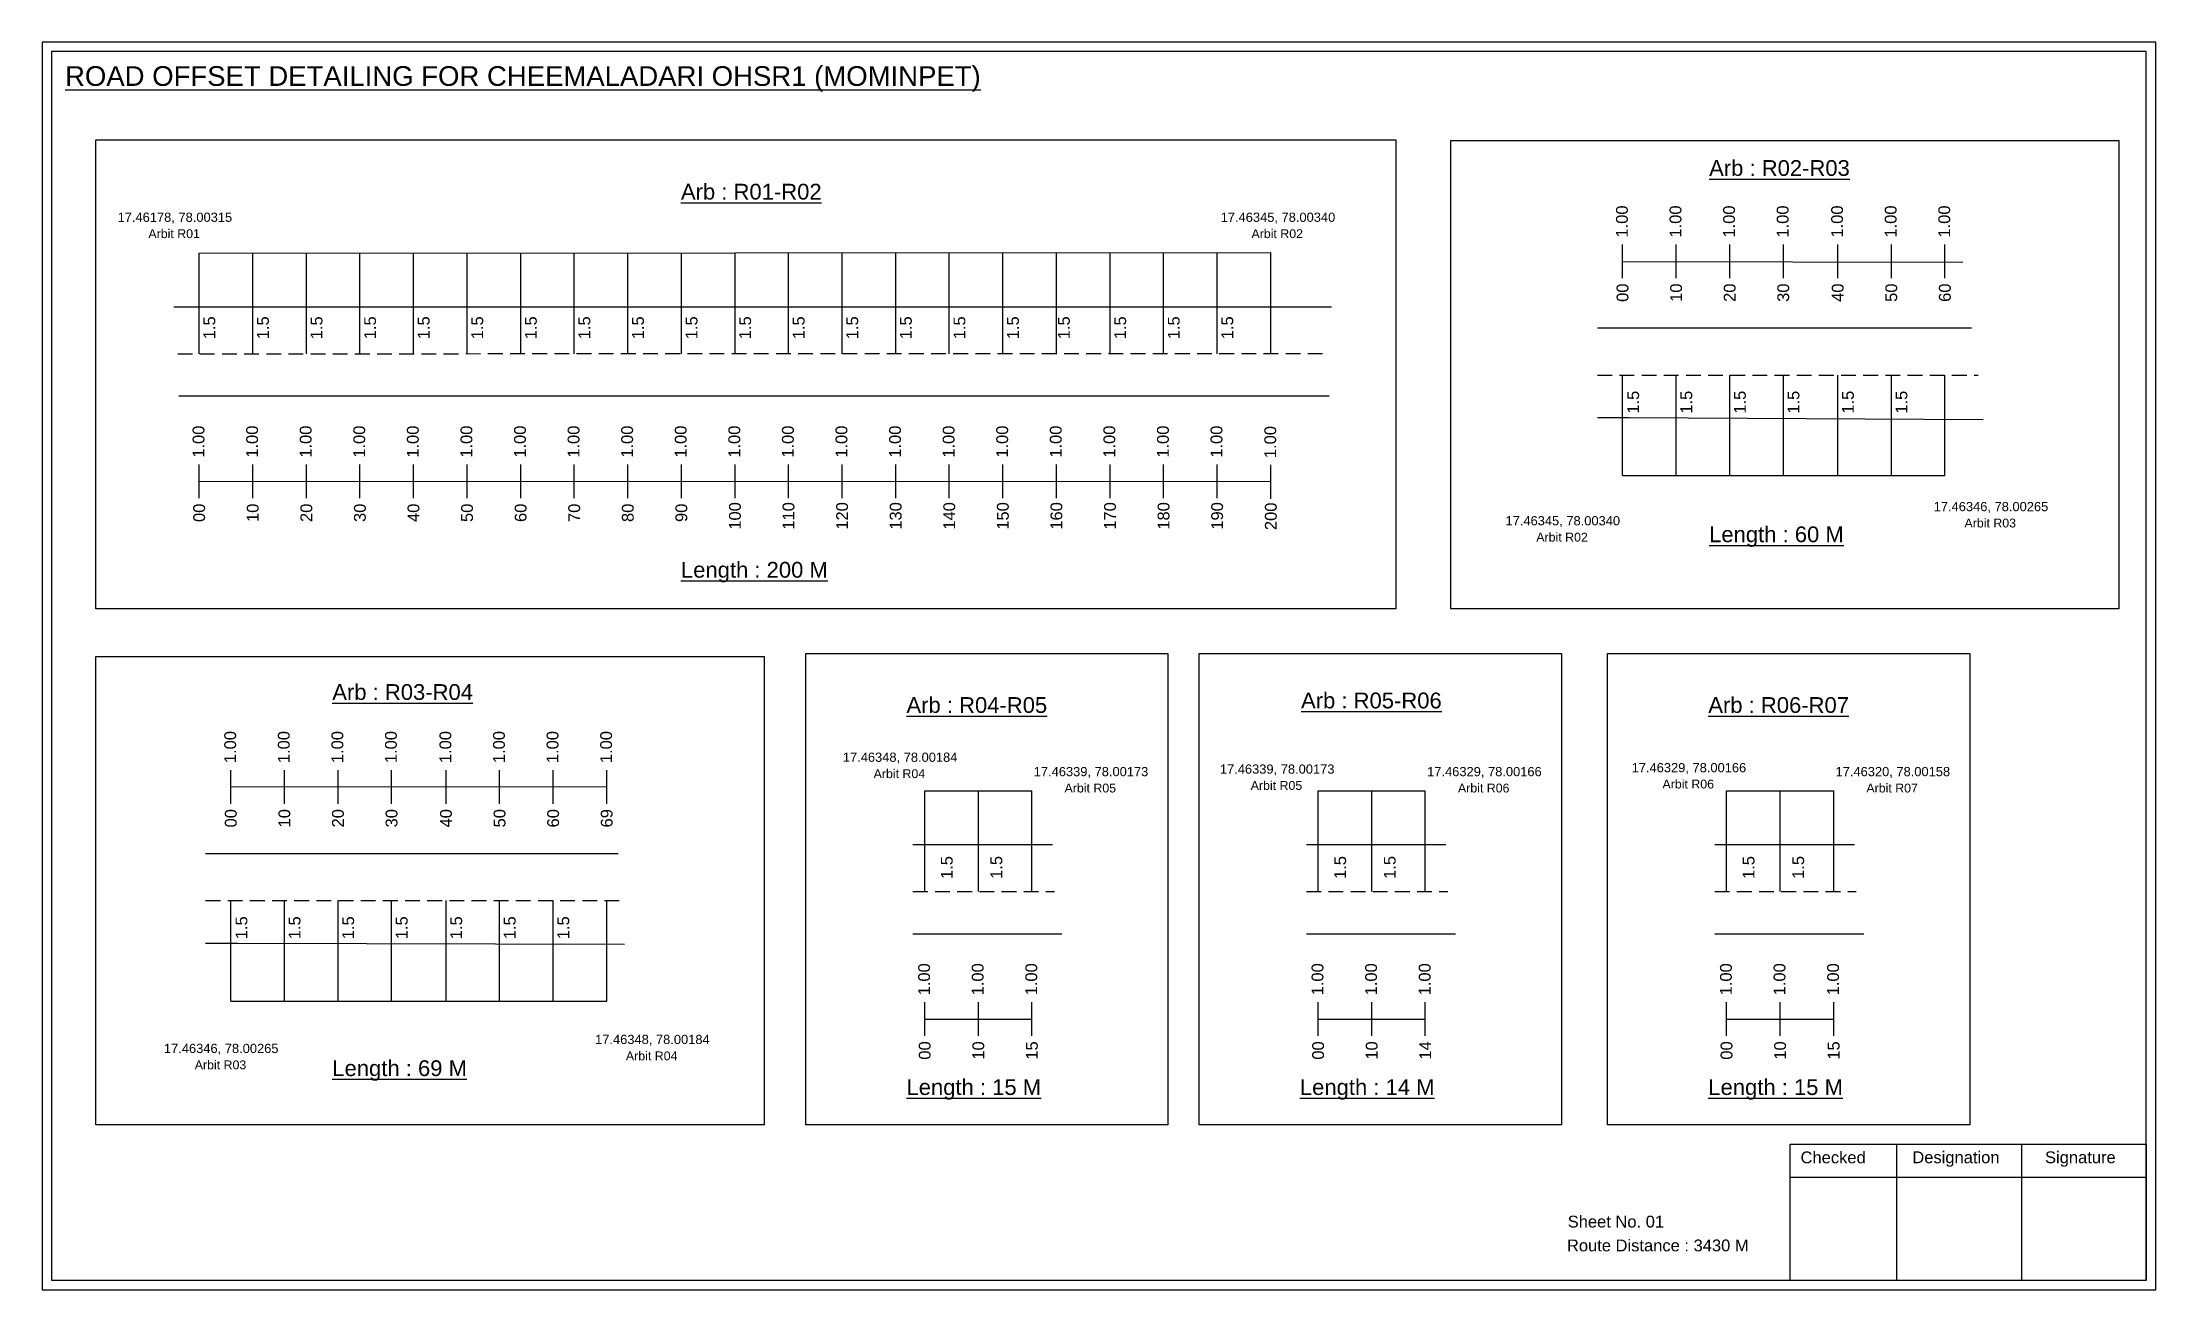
# Model space of a CAD drawing. Header units: inches. Extents: x 183 to 7161, y 301 to 1670.
# Drawn here: x 3122 to 3659, y 1236 to 1553 of the extents above; entities that cross this region are included whole.
import ezdxf

# ---------------------------------------------------------------- set-up
doc = ezdxf.new("R2010")
doc.units = ezdxf.units.IN
doc.header["$MEASUREMENT"] = 0
doc.linetypes.add('DASHED2', pattern=[0.375, 0.25, -0.125])
doc.layers.add('PDF_Geometry', color=7, linetype='Continuous')
doc.layers.add('PDF_Text', color=5, linetype='Continuous')
doc.styles.add('PDF Arial', font='arial.ttf')
doc.styles.get("Standard").update_dxf_attribs({"font": 'arial.ttf'})

msp = doc.modelspace()

# ---------------------------------------------------------------- texts
at = {"color": 242, "true_color": 0xcd2027}
for s, height, p in [('%%UROAD OFFSET DETAILING FOR CHEEMALADARI OHSR1 (MOMINPET)', 5, (3128.27, 1541.52)), ('%%UArb : R02-R03', 4, (3545.6, 1518.67)), ('%%UArb : R01-R02', 4, (3284.61, 1512.66)), ('%%ULength : 60 M', 4, (3545.6, 1425.67)), ('%%ULength : 200 M', 4, (3284.61, 1416.66)), ('%%UArb : R03-R04', 4, (3196.11, 1385.63)), ('%%UArb : R04-R05', 4, (3341.86, 1382.33)), ('%%UArb : R05-R06', 4, (3442.01, 1383.48)), ('%%UArb : R06-R07', 4, (3545.39, 1382.33)), ('%%ULength : 69 M', 4, (3196.11, 1290.13)), ('%%ULength : 15 M', 4, (3341.86, 1285.33)), ('%%ULength : 14 M', 4, (3441.72, 1285.33)), ('%%ULength : 15 M', 4, (3545.39, 1285.33))]:
    msp.add_text(s, height=height, dxfattribs=at).set_placement(p)
at = {"color": 5}
for s, height, p in [('17.46178, 78.00315', 2.34, (3141.61, 1507)), ('17.46345, 78.00340', 2.34, (3421.61, 1507)), ('Arbit R01', 2.246, (3149.43, 1502.87)), ('Arbit R02', 2.246, (3429.43, 1502.87)), ('17.46346, 78.00265', 2.34, (3602.6, 1433.54)), ('17.46345, 78.00340', 2.34, (3493.91, 1429.95)), ('Arbit R02', 2.246, (3501.73, 1425.83)), ('Arbit R03', 2.246, (3610.42, 1429.41)), ('17.46348, 78.00184', 2.34, (3325.7, 1369.91)), ('Arbit R04', 2.246, (3333.52, 1365.78)), ('17.46339, 78.00173', 2.34, (3374.16, 1366.26)), ('17.46339, 78.00173', 2.34, (3421.41, 1366.9)), ('17.46329, 78.00166', 2.34, (3474.02, 1366.26)), ('17.46329, 78.00166', 2.34, (3525.93, 1367.26)), ('17.46320, 78.00158', 2.34, (3577.69, 1366.26)), ('Arbit R05', 2.246, (3381.98, 1362.13)), ('Arbit R05', 2.246, (3429.23, 1362.78)), ('Arbit R06', 2.246, (3481.84, 1362.13)), ('Arbit R06', 2.246, (3533.76, 1363.14)), ('Arbit R07', 2.246, (3585.51, 1362.13)), ('17.46346, 78.00265', 2.34, (3153.37, 1295.98)), ('17.46348, 78.00184', 2.34, (3262.82, 1298.26)), ('Arbit R03', 2.246, (3161.19, 1291.85)), ('Arbit R04', 2.246, (3270.64, 1294.13))]:
    msp.add_text(s, height=height, dxfattribs=at).set_placement(p)
at = {"color": 217, "true_color": 0x93278f}
for s, p in [('1.00', (3524.96, 1503)), ('1.00', (3538.56, 1503)), ('1.00', (3552.16, 1503)), ('1.00', (3565.76, 1503)), ('1.00', (3579.58, 1503)), ('1.00', (3593.18, 1503)), ('1.00', (3606.78, 1503)), ('00', (3525.11, 1486.68)), ('10', (3538.71, 1486.68)), ('20', (3552.31, 1486.68)), ('30', (3565.91, 1486.68)), ('40', (3579.73, 1486.68)), ('50', (3593.33, 1486.68)), ('60', (3606.93, 1486.68)), ('1.00', (3163.65, 1447.11)), ('1.00', (3177.25, 1447.11)), ('1.00', (3190.85, 1447.11)), ('1.00', (3204.45, 1447.11)), ('1.00', (3218.05, 1447.11)), ('1.00', (3231.65, 1447.11)), ('1.00', (3245.25, 1447.11)), ('1.00', (3258.85, 1447.11)), ('1.00', (3272.45, 1447.11)), ('1.00', (3286.05, 1447.11)), ('1.00', (3299.65, 1447.11)), ('1.00', (3313.25, 1447.11)), ('1.00', (3326.85, 1447.11)), ('1.00', (3340.45, 1447.11)), ('1.00', (3354.05, 1447.11)), ('1.00', (3367.65, 1447.11)), ('1.00', (3381.25, 1447.11)), ('1.00', (3394.85, 1447.11)), ('1.00', (3408.45, 1447.11)), ('1.00', (3422.05, 1447.11)), ('1.00', (3435.69, 1447.01)), ('00', (3163.81, 1430.79)), ('10', (3177.41, 1430.79)), ('20', (3191.01, 1430.79)), ('30', (3204.61, 1430.79)), ('40', (3218.21, 1430.79)), ('50', (3231.81, 1430.79)), ('60', (3245.41, 1430.79)), ('70', (3259.01, 1430.79)), ('80', (3272.61, 1430.79)), ('90', (3286.21, 1430.79)), ('100', (3299.81, 1428.84)), ('110', (3313.41, 1428.84)), ('120', (3327.01, 1428.84)), ('130', (3340.61, 1428.84)), ('140', (3354.21, 1428.84)), ('150', (3367.81, 1428.84)), ('160', (3381.41, 1428.84)), ('170', (3395.01, 1428.84)), ('180', (3408.61, 1428.84)), ('190', (3422.21, 1428.84)), ('200', (3435.84, 1428.74)), ('1.00', (3171.69, 1369.57)), ('1.00', (3185.29, 1369.57)), ('1.00', (3198.89, 1369.57)), ('1.00', (3212.49, 1369.57)), ('1.00', (3226.31, 1369.57)), ('1.00', (3239.91, 1369.57)), ('1.00', (3253.51, 1369.57)), ('1.00', (3267.11, 1369.57)), ('00', (3171.84, 1353.25)), ('10', (3185.44, 1353.25)), ('20', (3199.04, 1353.25)), ('30', (3212.64, 1353.25)), ('40', (3226.46, 1353.25)), ('50', (3240.06, 1353.25)), ('60', (3253.66, 1353.25)), ('69', (3267.26, 1353.25)), ('1.00', (3347.83, 1310.61)), ('1.00', (3361.43, 1310.61)), ('1.00', (3375.03, 1310.61)), ('1.00', (3447.69, 1310.61)), ('1.00', (3461.29, 1310.61)), ('1.00', (3474.89, 1310.61)), ('1.00', (3551.36, 1310.61)), ('1.00', (3564.96, 1310.61)), ('1.00', (3578.56, 1310.61)), ('00', (3347.98, 1294.29)), ('10', (3361.58, 1294.29)), ('15', (3375.18, 1294.29)), ('00', (3447.84, 1294.29)), ('10', (3461.44, 1294.29)), ('14', (3475.04, 1294.29)), ('00', (3551.51, 1294.29)), ('10', (3565.11, 1294.29)), ('15', (3578.71, 1294.29))]:
    msp.add_text(s, height=3, rotation=90, dxfattribs=at).set_placement(p)
for p in [(3166.4, 1477.19), (3180, 1477.19), (3193.6, 1477.19), (3207.2, 1477.19), (3220.8, 1477.19), (3234.4, 1477.19), (3248, 1477.19), (3261.6, 1477.19), (3275.2, 1477.19), (3288.8, 1477.19), (3302.4, 1477.19), (3316, 1477.19), (3329.6, 1477.19), (3343.2, 1477.19), (3356.8, 1477.19), (3370.4, 1477.19), (3383.31, 1477.19), (3397.6, 1477.19), (3411.2, 1477.19), (3424.8, 1477.19), (3527.81, 1458.29), (3541.31, 1458.29), (3554.91, 1458.29), (3568.51, 1458.29), (3582.32, 1458.29), (3595.92, 1458.29), (3353.58, 1340.16), (3366.17, 1340.19), (3453.44, 1340.16), (3466.03, 1340.19), (3557.11, 1340.16), (3569.71, 1340.19), (3174.54, 1324.87), (3188.03, 1324.87), (3201.63, 1324.87), (3215.23, 1324.87), (3229.05, 1324.87), (3242.65, 1324.87), (3256.25, 1324.87)]:
    msp.add_text('1.5', height=3, rotation=90).set_placement(p)
for s, p in [('Sheet No. 01', (3509.7, 1251.68)), ('Route Distance : 3430 M', (3509.51, 1245.63))]:
    msp.add_text(s, height=3).set_placement(p)
at = {"layer": 'PDF_Text', "color": 7, "attachment_point": 7, "style": 'PDF Arial'}
for s, insert, char_height in [('Checked', (3568.81, 1267.93), 3.001), ('Designation', (3597.18, 1267.1), 3.0006), ('Signature', (3630.86, 1267.1), 3.001)]:
    msp.add_mtext(s, dxfattribs=dict(at, insert=insert, char_height=char_height))

# ---------------------------------------------------------------- linework, layer by layer
at = {"color": 5}
for p, q in [((3162.33, 1499.04), (3434.37, 1499.23)), ((3523.64, 1442.56), (3605.45, 1442.59)), ((3346.5, 1362.55), (3373.7, 1362.55)), ((3446.36, 1362.55), (3473.56, 1362.55)), ((3550.04, 1362.55), (3577.24, 1362.55)), ((3170.37, 1309.13), (3265.78, 1309.13))]:
    msp.add_line(p, q, dxfattribs=at)
for p, q in [((3162.33, 1473.52), (3162.33, 1499.05)), ((3175.93, 1473.52), (3175.93, 1499.05)), ((3189.53, 1473.52), (3189.53, 1499.05)), ((3203.13, 1473.52), (3203.13, 1499.05)), ((3216.73, 1473.52), (3216.73, 1499.05)), ((3230.33, 1473.52), (3230.33, 1499.05)), ((3243.93, 1473.52), (3243.93, 1499.05)), ((3257.53, 1473.52), (3257.53, 1499.05)), ((3271.13, 1473.52), (3271.13, 1499.05)), ((3284.73, 1473.52), (3284.73, 1499.05)), ((3298.33, 1473.52), (3298.33, 1499.05)), ((3311.93, 1473.52), (3311.93, 1499.05)), ((3325.53, 1473.52), (3325.53, 1499.05)), ((3339.13, 1473.52), (3339.13, 1499.05)), ((3352.73, 1473.52), (3352.73, 1499.05)), ((3366.33, 1473.52), (3366.33, 1499.05)), ((3379.93, 1473.52), (3379.93, 1499.05)), ((3393.53, 1473.52), (3393.53, 1499.05)), ((3407.13, 1473.52), (3407.13, 1499.05)), ((3420.73, 1473.52), (3420.73, 1499.05)), ((3434.37, 1473.69), (3434.37, 1499.23)), ((3155.91, 1485.4), (3449.76, 1485.4)), ((3612.18, 1479.98), (3517.23, 1479.98)), ((3523.64, 1442.56), (3523.64, 1468.1)), ((3537.24, 1442.56), (3537.24, 1468.1)), ((3550.84, 1442.56), (3550.84, 1468.1)), ((3564.44, 1442.56), (3564.44, 1468.1)), ((3578.25, 1442.56), (3578.25, 1468.1)), ((3591.85, 1442.56), (3591.85, 1468.1)), ((3605.45, 1442.56), (3605.45, 1468.1)), ((3157.16, 1462.84), (3449.15, 1462.8)), ((3346.5, 1337.02), (3346.5, 1362.55)), ((3360.1, 1337.02), (3360.1, 1362.55)), ((3373.7, 1337.02), (3373.7, 1362.55)), ((3446.36, 1337.02), (3446.36, 1362.55)), ((3459.96, 1337.02), (3459.96, 1362.55)), ((3473.56, 1337.02), (3473.56, 1362.55)), ((3550.04, 1337.02), (3550.04, 1362.55)), ((3563.64, 1337.02), (3563.64, 1362.55)), ((3577.24, 1337.02), (3577.24, 1362.55)), ((3268.7, 1346.55), (3163.96, 1346.55)), ((3343.5, 1348.9), (3378.93, 1348.9)), ((3443.36, 1348.9), (3478.79, 1348.9)), ((3547.03, 1348.9), (3582.46, 1348.9)), ((3170.37, 1309.13), (3170.37, 1334.67)), ((3183.97, 1309.13), (3183.97, 1334.67)), ((3197.57, 1309.13), (3197.57, 1334.67)), ((3211.17, 1309.13), (3211.17, 1334.67)), ((3224.98, 1309.13), (3224.98, 1334.67)), ((3238.58, 1309.13), (3238.58, 1334.67)), ((3252.18, 1309.13), (3252.18, 1334.67)), ((3265.78, 1309.13), (3265.78, 1334.67)), ((3343.5, 1326.22), (3381.32, 1326.22)), ((3443.36, 1326.22), (3481.18, 1326.22)), ((3547.03, 1326.22), (3584.86, 1326.22)), ((3163.96, 1323.87), (3172.02, 1323.87)), ((3172.02, 1323.87), (3270.32, 1323.6))]:
    msp.add_line(p, q)
at = {"color": 217, "true_color": 0x93278f}
for p, q in [((3523.64, 1492.7), (3523.64, 1501.26)), ((3523.64, 1496.97), (3609.96, 1496.73)), ((3537.24, 1492.7), (3537.24, 1501.26)), ((3550.84, 1492.7), (3550.84, 1501.26)), ((3564.44, 1492.7), (3564.44, 1501.26)), ((3578.25, 1492.7), (3578.25, 1501.26)), ((3591.85, 1492.7), (3591.85, 1501.26)), ((3605.45, 1492.7), (3605.45, 1501.26)), ((3162.33, 1436.82), (3162.33, 1445.38)), ((3175.93, 1436.82), (3175.93, 1445.38)), ((3189.53, 1436.82), (3189.53, 1445.38)), ((3203.13, 1436.82), (3203.13, 1445.38)), ((3216.73, 1436.82), (3216.73, 1445.38)), ((3230.33, 1436.82), (3230.33, 1445.38)), ((3243.93, 1436.82), (3243.93, 1445.38)), ((3257.53, 1436.82), (3257.53, 1445.38)), ((3271.13, 1436.82), (3271.13, 1445.38)), ((3284.73, 1436.82), (3284.73, 1445.38)), ((3298.33, 1436.82), (3298.33, 1445.38)), ((3311.93, 1436.82), (3311.93, 1445.38)), ((3325.53, 1436.82), (3325.53, 1445.38)), ((3339.13, 1436.82), (3339.13, 1445.38)), ((3352.73, 1436.82), (3352.73, 1445.38)), ((3366.33, 1436.82), (3366.33, 1445.38)), ((3379.93, 1436.82), (3379.93, 1445.38)), ((3393.53, 1436.82), (3393.53, 1445.38)), ((3407.13, 1436.82), (3407.13, 1445.38)), ((3420.73, 1436.82), (3420.73, 1445.38)), ((3434.37, 1436.72), (3434.37, 1445.28)), ((3162.33, 1441.09), (3434.37, 1441.14)), ((3170.37, 1359.28), (3170.37, 1367.83)), ((3170.37, 1363.55), (3265.78, 1363.61)), ((3183.97, 1359.28), (3183.97, 1367.83)), ((3197.57, 1359.28), (3197.57, 1367.83)), ((3211.17, 1359.28), (3211.17, 1367.83)), ((3224.98, 1359.28), (3224.98, 1367.83)), ((3238.58, 1359.28), (3238.58, 1367.83)), ((3252.18, 1359.28), (3252.18, 1367.83)), ((3265.78, 1359.28), (3265.78, 1367.83)), ((3346.5, 1300.32), (3346.5, 1308.88)), ((3346.5, 1304.59), (3373.7, 1304.59)), ((3360.1, 1300.32), (3360.1, 1308.87)), ((3373.7, 1300.32), (3373.7, 1308.87)), ((3446.36, 1300.32), (3446.36, 1308.88)), ((3446.36, 1304.59), (3473.56, 1304.59)), ((3459.96, 1300.32), (3459.96, 1308.87)), ((3473.56, 1300.32), (3473.56, 1308.87)), ((3550.04, 1300.32), (3550.04, 1308.88)), ((3550.04, 1304.59), (3577.24, 1304.59)), ((3563.64, 1300.32), (3563.64, 1308.87)), ((3577.24, 1300.32), (3577.24, 1308.87))]:
    msp.add_line(p, q, dxfattribs=at)
at = {"linetype": 'DASHED2', "ltscale": 15}
for p, q in [((3156.87, 1473.52), (3447.48, 1473.57)), ((3517.23, 1468.1), (3613.91, 1468.1)), ((3343.5, 1337.02), (3379.41, 1337.02)), ((3443.36, 1337.02), (3479.27, 1337.02)), ((3547.03, 1337.02), (3582.95, 1337.02)), ((3163.96, 1334.67), (3269.35, 1334.67))]:
    msp.add_line(p, q, dxfattribs=at)
for points in [[(3136.09, 1527.78), (3466.06, 1527.78), (3466.06, 1408.78), (3136.09, 1408.78)], [(3480.01, 1527.61), (3649.62, 1527.61), (3649.62, 1408.78), (3480.01, 1408.78)], [(3136.09, 1396.61), (3305.71, 1396.61), (3305.71, 1277.79), (3136.09, 1277.79)], [(3316.29, 1397.39), (3408.24, 1397.39), (3408.24, 1277.79), (3316.29, 1277.79)], [(3416.15, 1397.39), (3508.1, 1397.39), (3508.1, 1277.79), (3416.15, 1277.79)], [(3519.83, 1397.39), (3611.77, 1397.39), (3611.77, 1277.79), (3519.83, 1277.79)]]:
    msp.add_lwpolyline(points, close=True)
msp.add_lwpolyline([(3517.23, 1457.29), (3525.29, 1457.29), (3615.14, 1456.79)])
at = {"layer": 'PDF_Geometry'}
for points in [[(3122.49, 1552.59), (3122.49, 1235.88), (3658.96, 1235.88), (3658.96, 1552.59)], [(3124.82, 1550.27), (3124.82, 1238.3), (3656.54, 1238.3), (3656.54, 1550.27)]]:
    msp.add_lwpolyline(points, close=True, dxfattribs=at)
at = {"layer": 'PDF_Geometry', "color": 242, "true_color": 0xcc1f26}
msp.add_lwpolyline([(3656.54, 1238.21), (3566.2, 1238.21), (3566.2, 1272.82), (3656.54, 1272.82)], close=True, dxfattribs=at)
for points in [[(3593.18, 1272.82), (3593.18, 1238.21)], [(3624.91, 1272.82), (3624.91, 1238.21)], [(3566.2, 1264.45), (3656.54, 1264.45)]]:
    msp.add_lwpolyline(points, dxfattribs=at)

msp.set_redraw_order([(e.dxf.handle, doc.entitydb.next_handle()) for e in msp.query("TEXT MTEXT ATTDEF DIMENSION ARC_DIMENSION")])  # texts and dimensions are drawn at this point

doc.saveas('drawing.dxf')
